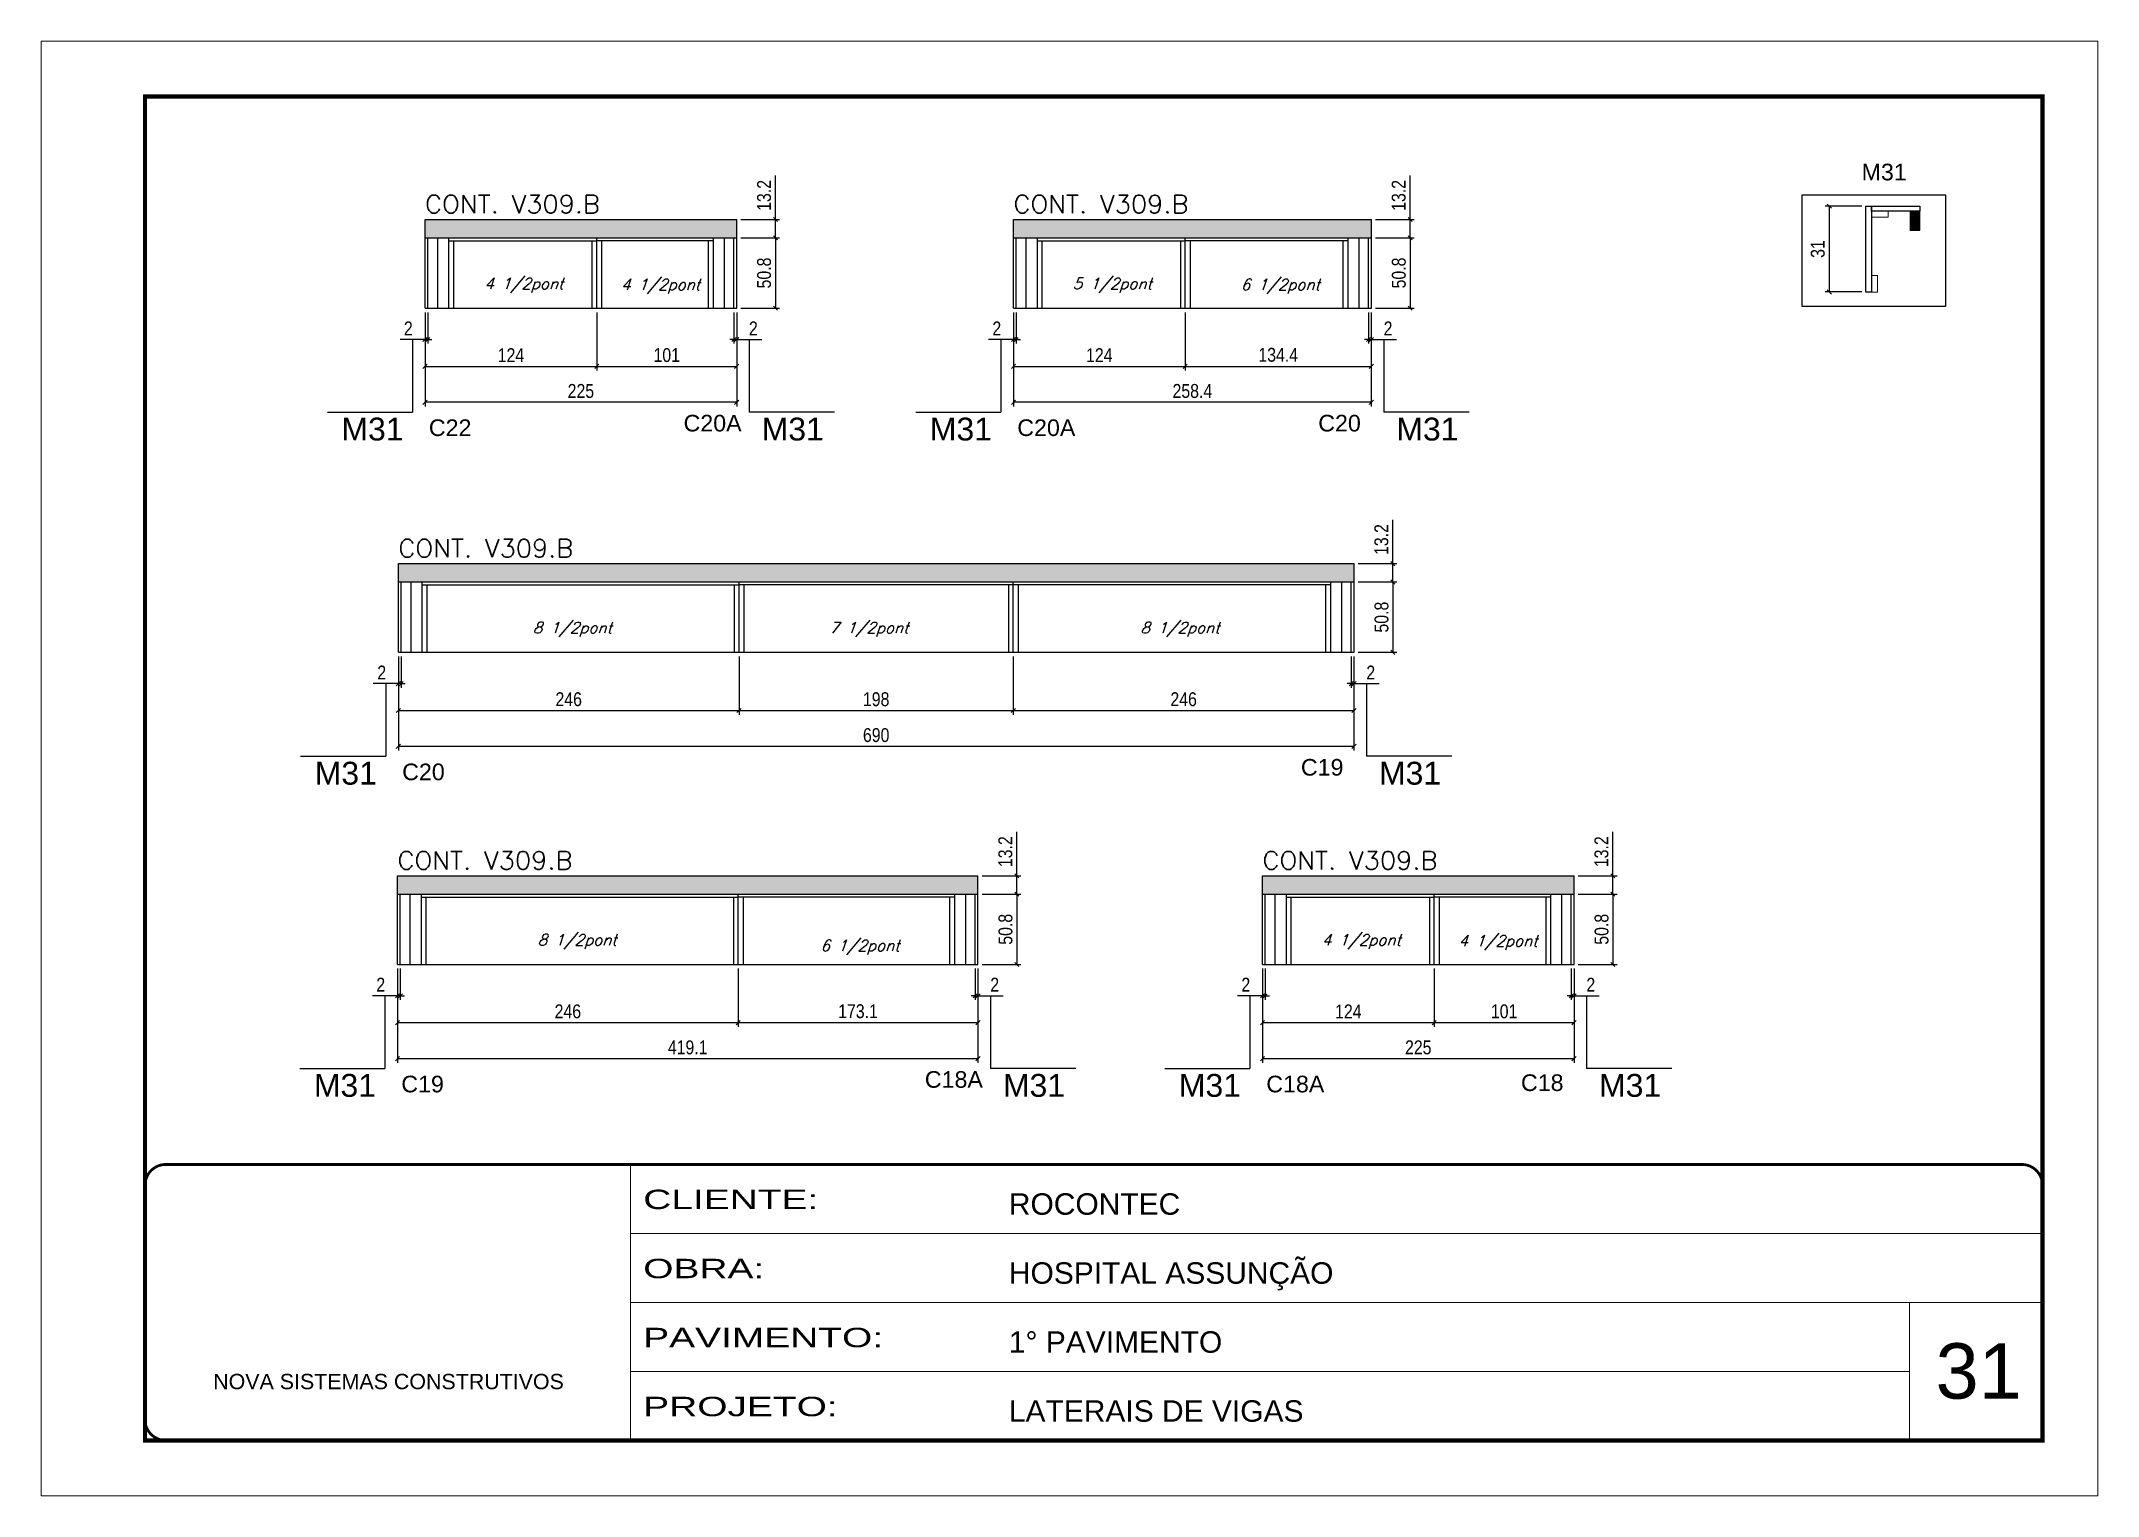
# Model space of a CAD drawing. Extents: x 137137 to 143418, y 10464 to 34486.
# Drawn here: x 140334 to 141819, y 25396 to 26446 of the extents above; entities that cross this region are included whole.
import ezdxf

# ---------------------------------------------------------------- set-up
doc = ezdxf.new("R2010")
doc.units = 0
doc.linetypes.add('CONTINUO', pattern=[0])
doc.linetypes.add('DASHED', pattern=[0.75, 0.5, -0.25])
for name, color, linetype in [('5', 5, 'Continuous'), ('COTA', 241, 'Continuous'), ('NOMENCLATURA', 7, 'Continuous'), ('Painéis', 200, 'Continuous'), ('SARR_2.2x7', 40, 'Continuous'), ('SARR_3.5x7', 81, 'Continuous'), ('texto', 7, 'Continuous')]:
    doc.layers.add(name, color=color, linetype=linetype)
for name, color, linetype, lineweight in [('CARIMBO', 255, 'Continuous', 9), ('Folhas', 255, 'Continuous', 9), ('Madeira', 126, 'Continuous', 18), ('Sarr 2.2x7', 40, 'Continuous', 9), ('SARRAFO DE PRESSAO', 251, 'DASHED', 9), ('Texto Seção', 7, 'Continuous', 15)]:
    doc.layers.add(name, color=color, linetype=linetype, lineweight=lineweight)
doc.styles.add('ARIAL', font='arial.ttf')
doc.styles.add('COTA TECNICA', font='techl___.ttf', dxfattribs={"height": 10})
doc.styles.add('REGUA-120', font='ROMANS.shx', dxfattribs={"height": 15})
doc.styles.add('Romans', font='romans.shx')
doc.styles.get("Standard").update_dxf_attribs({"font": 'arial.ttf'})
doc.styles.add('Tecnologia', font='')
doc.styles.get('Tecnologia').set_extended_font_data('Forgotten Futurist')
doc.dimstyles.new('PAINEL', dxfattribs={"dimtxt": 10, "dimasz": 3, "dimexe": 3, "dimexo": 3, "dimgap": 3, "dimtad": 1, "dimdec": 1, "dimzin": 12, "dimdsep": 46, "dimtxsty": 'COTA TECNICA', "dimblk1": 'OBLIQUE', "dimblk2": 'OBLIQUE', "dimsah": 1, "dimcen": 0.9, "dimclrd": 4, "dimclre": 4, "dimclrt": 240, "dimadec": 1, "dimazin": 3, "dimtfac": 1, "dimtdec": 1, "dimtmove": 0, "dimatfit": 3, "dimfxl": 1, "dimtolj": 1, "dimtzin": 12, "dimarcsym": 0})

msp = doc.modelspace()

# ---------------------------------------------------------------- texts
at = {"layer": '5', "color": 7, "linetype": 'Continuous'}
msp.add_text('M31', height=12, rotation=359.99996, dxfattribs=at).set_placement((141648.7, 26345.28))
at = {"layer": '5', "linetype": 'Continuous'}
for s, p in [('C22', (140614.23, 26160.73)), ('C20A', (140798.13, 26164.02)), ('C20A', (141039.08, 26160.73)), ('C20', (141256.38, 26164.02)), ('C20', (140594.96, 25912.32)), ('C19', (141243.86, 25915.62)), ('C19', (140594.33, 25687)), ('C18A', (140972.34, 25690.3)), ('C18A', (141218.87, 25687)), ('C18', (141402.76, 25687.97))]:
    msp.add_text(s, height=12, rotation=359.99996, dxfattribs=at).set_placement(p)
at = {"layer": 'CARIMBO', "style": 'ARIAL'}
msp.add_text('31', height=40, dxfattribs=at).set_placement((141702.15, 25465.89))
at = {"layer": 'NOMENCLATURA', "linetype": 'Continuous'}
for p in [(140551.12, 26157.5), (140854.53, 26157.5), (140975.97, 26157.5), (141312.78, 26157.5), (140531.85, 25909.1), (141300.26, 25909.1), (140531.22, 25683.77), (141028.75, 25683.77), (141155.76, 25683.77), (141459.17, 25683.77)]:
    msp.add_text('M31', height=16.5, dxfattribs=at).set_placement(p)
at = {"layer": 'texto', "color": 2, "char_height": 8, "attachment_point": 5, "style": 'Romans'}
for s, insert in [('{\\Q19;\\C256;4 1/2pont}', (140682.84, 26269.47)), ('{\\Q19;\\C256;4 1/2pont}', (140781.53, 26268.77)), ('{\\Q19;\\C256;5 1/2pont}', (141107.7, 26269.47)), ('{\\Q19;\\C256;6 1/2pont}', (141228.99, 26268.77)), ('{\\Q19;\\C256;8 1/2pont}', (140717.83, 26021.06)), ('{\\Q19;\\C256;7 1/2pont}', (140931.97, 26021.06)), ('{\\Q19;\\C256;8 1/2pont}', (141156.58, 26021.06)), ('{\\Q19;\\C256;8 1/2pont}', (140721.31, 25795.74)), ('{\\Q19;\\C256;6 1/2pont}', (140925.51, 25791.65)), ('{\\Q19;\\C256;4 1/2pont}', (141287.48, 25795.74)), ('{\\Q19;\\C256;4 1/2pont}', (141386.17, 25795.05))]:
    msp.add_mtext(s, dxfattribs=dict(at, insert=insert))
at = {"layer": 'Texto Seção', "style": 'REGUA-120', "width": 1.05}
for p in [(140611.47, 26321.62), (141036.32, 26321.62), (140592.2, 26073.22), (140591.57, 25847.9), (141216.11, 25847.9)]:
    msp.add_text('CONT. V309.B', height=13, dxfattribs=at).set_placement(p)

# ---------------------------------------------------------------- blocks, each defined once
blk = doc.blocks.new('9999999999')
at = {"color": 30, "linetype": 'CONTINUO'}
for p, q in [((98564.6, 34230.2), (98564.6, 34429.4)), ((98564.6, 34379.6), (99584, 34379.6)), ((98564.6, 34329.8), (99488, 34329.8)), ((99584, 34329.8), (99488, 34329.8)), ((99488, 34329.8), (99488, 34230.2)), ((98564.6, 34280), (99488, 34280))]:
    blk.add_line(p, q, dxfattribs=at)
at = {"color": 30, "linetype": 'CONTINUO', "const_width": 2}
blk.add_lwpolyline([(99584, 34230.2), (99584, 34414.4, 0.414214), (99569, 34429.4), (98229, 34429.4, 0.414214), (98214, 34414.4), (98214, 34245.2, 0.414214), (98229, 34230.2), (99584, 34230.2)], format="xyb", dxfattribs=at)
at = {"layer": 'Folhas'}
blk.add_lwpolyline([(98139, 34190.2), (99624, 34190.2), (99624, 35240.2), (98139, 35240.2)], close=True, dxfattribs=at)
at = {"layer": 'Folhas', "color": 30, "const_width": 3}
blk.add_lwpolyline([(98214, 34230.2), (99584, 34230.2), (99584, 35200.2), (98214, 35200.2)], close=True, dxfattribs=at)
at = {"color": 7, "linetype": 'Continuous', "ltscale": 5, "style": 'ARIAL'}
for s, height, p in [('ROCONTEC', 15.48, (98837.7, 34393.1)), ('HOSPITAL ASSUNÇÃO', 15.483, (98837.7, 34343.3)), ('1° PAVIMENTO', 15.483, (98837.7, 34293.5)), ('NOVA SISTEMAS CONSTRUTIVOS', 11.059, (98263.2, 34267.2)), ('LATERAIS DE VIGAS', 15.483, (98837.7, 34243.7))]:
    blk.add_text(s, height=height, dxfattribs=at).set_placement(p)
at = {"layer": 'Folhas', "color": 7, "style": 'Tecnologia', "width": 1.5}
for s, p in [('CLIENTE:', (98573.7, 34397.2)), ('OBRA:', (98573.7, 34347.3)), ('PAVIMENTO:', (98573.7, 34297.5)), ('PROJETO:', (98573.7, 34247.7))]:
    blk.add_text(s, height=14, dxfattribs=at).set_placement(p)
blk = doc.blocks.new('_Oblique')
at = {"color": 0, "linetype": 'ByBlock', "lineweight": -2}
blk.add_line((-0.5, -0.5), (0.5, 0.5), dxfattribs=at)
blk = doc.blocks.new('*D868')
at = {"layer": 'COTA', "color": 4, "lineweight": -2, "ltscale": 25, "transparency": 16777216}
for p, q in [((140611.5, 26250), (140611.5, 26182.1)), ((140836.5, 26250), (140836.5, 26182.1)), ((140836.5, 26185.1), (140611.5, 26185.1))]:
    blk.add_line(p, q, dxfattribs=at)
at = {"layer": 'Defpoints', "color": 0, "ltscale": 25, "transparency": 16777216}
for p in [(140611.5, 26253), (140836.5, 26253), (140611.5, 26185.1)]:
    blk.add_point(p, dxfattribs=at)
at = {"layer": 'COTA', "color": 4, "lineweight": -2, "ltscale": 25, "transparency": 16777216, "xscale": 3, "yscale": 3, "zscale": 3, "rotation": 180}
blk.add_blockref('_Oblique', (140611.5, 26185.1), dxfattribs=at)
at = {"layer": 'COTA', "color": 4, "lineweight": -2, "ltscale": 25, "transparency": 16777216, "xscale": 3, "yscale": 3, "zscale": 3}
blk.add_blockref('_Oblique', (140836.5, 26185.1), dxfattribs=at)
at = {"layer": 'COTA', "color": 240, "ltscale": 25, "transparency": 16777216, "insert": (140724, 26193.2), "char_height": 10, "attachment_point": 5, "style": 'COTA TECNICA'}
blk.add_mtext('\\A1;225', dxfattribs=at)
blk = doc.blocks.new('*D869')
at = {"layer": 'COTA', "color": 4, "lineweight": -2, "ltscale": 25, "transparency": 16777216}
for p, q in [((140611.5, 26250), (140611.5, 26208)), ((140735.5, 26250), (140735.5, 26208)), ((140611.5, 26211), (140735.5, 26211))]:
    blk.add_line(p, q, dxfattribs=at)
at = {"layer": 'Defpoints', "color": 0, "ltscale": 25, "transparency": 16777216}
for p in [(140611.5, 26253), (140735.5, 26253), (140735.5, 26211)]:
    blk.add_point(p, dxfattribs=at)
at = {"layer": 'COTA', "color": 4, "lineweight": -2, "ltscale": 25, "transparency": 16777216, "xscale": 3, "yscale": 3, "zscale": 3, "rotation": 180}
blk.add_blockref('_Oblique', (140611.5, 26211), dxfattribs=at)
at = {"layer": 'COTA', "color": 4, "lineweight": -2, "ltscale": 25, "transparency": 16777216, "xscale": 3, "yscale": 3, "zscale": 3}
blk.add_blockref('_Oblique', (140735.5, 26211), dxfattribs=at)
at = {"layer": 'COTA', "color": 240, "ltscale": 25, "transparency": 16777216, "insert": (140673.5, 26219.1), "char_height": 10, "attachment_point": 5, "style": 'COTA TECNICA'}
blk.add_mtext('\\A1;124', dxfattribs=at)
blk = doc.blocks.new('*D832')
at = {"layer": 'COTA', "color": 4, "lineweight": -2, "ltscale": 25, "transparency": 16777216}
for p, q in [((140735.5, 26250), (140735.5, 26208)), ((140836.5, 26250), (140836.5, 26208)), ((140735.5, 26211), (140836.5, 26211))]:
    blk.add_line(p, q, dxfattribs=at)
at = {"layer": 'Defpoints', "color": 0, "ltscale": 25, "transparency": 16777216}
for p in [(140735.5, 26253), (140836.5, 26253), (140836.5, 26211)]:
    blk.add_point(p, dxfattribs=at)
at = {"layer": 'COTA', "color": 4, "lineweight": -2, "ltscale": 25, "transparency": 16777216, "xscale": 3, "yscale": 3, "zscale": 3, "rotation": 180}
blk.add_blockref('_Oblique', (140735.5, 26211), dxfattribs=at)
at = {"layer": 'COTA', "color": 4, "lineweight": -2, "ltscale": 25, "transparency": 16777216, "xscale": 3, "yscale": 3, "zscale": 3}
blk.add_blockref('_Oblique', (140836.5, 26211), dxfattribs=at)
at = {"layer": 'COTA', "color": 240, "ltscale": 25, "transparency": 16777216, "insert": (140786, 26219.1), "char_height": 10, "attachment_point": 5, "style": 'COTA TECNICA'}
blk.add_mtext('\\A1;101', dxfattribs=at)
blk = doc.blocks.new('*D870')
at = {"layer": 'COTA', "color": 4, "lineweight": -2, "ltscale": 25, "transparency": 16777216}
for p, q in [((140839.5, 26303.8), (140867.5, 26303.8)), ((140864.5, 26303.8), (140864.5, 26253)), ((140839.5, 26253), (140867.5, 26253))]:
    blk.add_line(p, q, dxfattribs=at)
at = {"layer": 'Defpoints', "color": 0, "ltscale": 25, "transparency": 16777216}
for p in [(140836.5, 26303.8), (140836.5, 26253), (140864.5, 26253)]:
    blk.add_point(p, dxfattribs=at)
at = {"layer": 'COTA', "color": 4, "lineweight": -2, "ltscale": 25, "transparency": 16777216, "xscale": 3, "yscale": 3, "zscale": 3}
for p, rotation in [((140864.5, 26303.8), 90), ((140864.5, 26253), 270)]:
    blk.add_blockref('_Oblique', p, dxfattribs=dict(at, rotation=rotation))
at = {"layer": 'COTA', "color": 240, "ltscale": 25, "transparency": 16777216, "insert": (140856.3, 26278.4), "char_height": 10, "attachment_point": 5, "rotation": 90, "style": 'COTA TECNICA'}
blk.add_mtext('\\A1;50.8', dxfattribs=at)
blk = doc.blocks.new('*D871')
at = {"layer": 'COTA', "color": 4, "lineweight": -2, "ltscale": 25, "transparency": 16777216}
for p, q in [((140864.5, 26317), (140864.5, 26348.8)), ((140839.5, 26317), (140867.5, 26317)), ((140864.5, 26303.8), (140864.5, 26317)), ((140839.5, 26303.8), (140867.5, 26303.8))]:
    blk.add_line(p, q, dxfattribs=at)
at = {"layer": 'Defpoints', "color": 0, "ltscale": 25, "transparency": 16777216}
for p in [(140836.5, 26317), (140864.5, 26317), (140836.5, 26303.8)]:
    blk.add_point(p, dxfattribs=at)
at = {"layer": 'COTA', "color": 4, "lineweight": -2, "ltscale": 25, "transparency": 16777216, "xscale": 3, "yscale": 3, "zscale": 3}
for p, rotation in [((140864.5, 26317), 90), ((140864.5, 26303.8), 270)]:
    blk.add_blockref('_Oblique', p, dxfattribs=dict(at, rotation=rotation))
at = {"layer": 'COTA', "color": 240, "ltscale": 25, "transparency": 16777216, "insert": (140856.3, 26334.4), "char_height": 10, "attachment_point": 5, "rotation": 90, "style": 'COTA TECNICA'}
blk.add_mtext('\\A1;13.2', dxfattribs=at)
blk = doc.blocks.new('*D872')
at = {"layer": 'COTA', "color": 4, "lineweight": -2, "ltscale": 25, "transparency": 16777216}
for p, q in [((140834.5, 26250), (140834.5, 26227.4)), ((140836.5, 26250), (140836.5, 26227.4)), ((140834.5, 26230.4), (140831.5, 26230.4)), ((140834.5, 26230.4), (140836.5, 26230.4)), ((140836.5, 26230.4), (140854.6, 26230.4))]:
    blk.add_line(p, q, dxfattribs=at)
at = {"layer": 'Defpoints', "color": 0, "ltscale": 25, "transparency": 16777216}
for p in [(140834.5, 26253), (140836.5, 26253), (140836.5, 26230.4)]:
    blk.add_point(p, dxfattribs=at)
at = {"layer": 'COTA', "color": 4, "lineweight": -2, "ltscale": 25, "transparency": 16777216, "xscale": 3, "yscale": 3, "zscale": 3}
blk.add_blockref('_Oblique', (140834.5, 26230.4), dxfattribs=at)
at = {"layer": 'COTA', "color": 4, "lineweight": -2, "ltscale": 25, "transparency": 16777216, "xscale": 3, "yscale": 3, "zscale": 3, "rotation": 180}
blk.add_blockref('_Oblique', (140836.5, 26230.4), dxfattribs=at)
at = {"layer": 'COTA', "color": 240, "ltscale": 25, "transparency": 16777216, "insert": (140848.5, 26238.4), "char_height": 10, "attachment_point": 5, "style": 'COTA TECNICA'}
blk.add_mtext('\\A1;2', dxfattribs=at)
blk = doc.blocks.new('*D873')
at = {"layer": 'COTA', "color": 4, "lineweight": -2, "ltscale": 25, "transparency": 16777216}
for p, q in [((140611.5, 26250), (140611.5, 26227.4)), ((140613.5, 26250), (140613.5, 26227.4)), ((140611.5, 26230.4), (140593.4, 26230.4)), ((140613.5, 26230.4), (140611.5, 26230.4)), ((140613.5, 26230.4), (140616.5, 26230.4))]:
    blk.add_line(p, q, dxfattribs=at)
at = {"layer": 'Defpoints', "color": 0, "ltscale": 25, "transparency": 16777216}
for p in [(140611.5, 26253), (140613.5, 26253), (140611.5, 26230.4)]:
    blk.add_point(p, dxfattribs=at)
at = {"layer": 'COTA', "color": 4, "lineweight": -2, "ltscale": 25, "transparency": 16777216, "xscale": 3, "yscale": 3, "zscale": 3}
blk.add_blockref('_Oblique', (140611.5, 26230.4), dxfattribs=at)
at = {"layer": 'COTA', "color": 4, "lineweight": -2, "ltscale": 25, "transparency": 16777216, "xscale": 3, "yscale": 3, "zscale": 3, "rotation": 180}
blk.add_blockref('_Oblique', (140613.5, 26230.4), dxfattribs=at)
at = {"layer": 'COTA', "color": 240, "ltscale": 25, "transparency": 16777216, "insert": (140599.4, 26238.4), "char_height": 10, "attachment_point": 5, "style": 'COTA TECNICA'}
blk.add_mtext('\\A1;2', dxfattribs=at)
blk = doc.blocks.new('*D874')
at = {"layer": 'COTA', "color": 4, "lineweight": -2, "ltscale": 25, "transparency": 16777216}
for p, q in [((141036.3, 26250), (141036.3, 26182.1)), ((141294.7, 26250), (141294.7, 26182.1)), ((141294.7, 26185.1), (141036.3, 26185.1))]:
    blk.add_line(p, q, dxfattribs=at)
at = {"layer": 'Defpoints', "color": 0, "ltscale": 25, "transparency": 16777216}
for p in [(141036.3, 26253), (141294.7, 26253), (141036.3, 26185.1)]:
    blk.add_point(p, dxfattribs=at)
at = {"layer": 'COTA', "color": 4, "lineweight": -2, "ltscale": 25, "transparency": 16777216, "xscale": 3, "yscale": 3, "zscale": 3, "rotation": 180}
blk.add_blockref('_Oblique', (141036.3, 26185.1), dxfattribs=at)
at = {"layer": 'COTA', "color": 4, "lineweight": -2, "ltscale": 25, "transparency": 16777216, "xscale": 3, "yscale": 3, "zscale": 3}
blk.add_blockref('_Oblique', (141294.7, 26185.1), dxfattribs=at)
at = {"layer": 'COTA', "color": 240, "ltscale": 25, "transparency": 16777216, "insert": (141165.5, 26193.2), "char_height": 10, "attachment_point": 5, "style": 'COTA TECNICA'}
blk.add_mtext('\\A1;258.4', dxfattribs=at)
blk = doc.blocks.new('*D875')
at = {"layer": 'COTA', "color": 4, "lineweight": -2, "ltscale": 25, "transparency": 16777216}
for p, q in [((141036.3, 26250), (141036.3, 26208)), ((141160.3, 26250), (141160.3, 26208)), ((141036.3, 26211), (141160.3, 26211))]:
    blk.add_line(p, q, dxfattribs=at)
at = {"layer": 'Defpoints', "color": 0, "ltscale": 25, "transparency": 16777216}
for p in [(141036.3, 26253), (141160.3, 26253), (141160.3, 26211)]:
    blk.add_point(p, dxfattribs=at)
at = {"layer": 'COTA', "color": 4, "lineweight": -2, "ltscale": 25, "transparency": 16777216, "xscale": 3, "yscale": 3, "zscale": 3, "rotation": 180}
blk.add_blockref('_Oblique', (141036.3, 26211), dxfattribs=at)
at = {"layer": 'COTA', "color": 4, "lineweight": -2, "ltscale": 25, "transparency": 16777216, "xscale": 3, "yscale": 3, "zscale": 3}
blk.add_blockref('_Oblique', (141160.3, 26211), dxfattribs=at)
at = {"layer": 'COTA', "color": 240, "ltscale": 25, "transparency": 16777216, "insert": (141098.3, 26219.1), "char_height": 10, "attachment_point": 5, "style": 'COTA TECNICA'}
blk.add_mtext('\\A1;124', dxfattribs=at)
blk = doc.blocks.new('*D833')
at = {"layer": 'COTA', "color": 4, "lineweight": -2, "ltscale": 25, "transparency": 16777216}
for p, q in [((141160.3, 26250), (141160.3, 26208)), ((141294.7, 26250), (141294.7, 26208)), ((141160.3, 26211), (141294.7, 26211))]:
    blk.add_line(p, q, dxfattribs=at)
at = {"layer": 'Defpoints', "color": 0, "ltscale": 25, "transparency": 16777216}
for p in [(141160.3, 26253), (141294.7, 26253), (141294.7, 26211)]:
    blk.add_point(p, dxfattribs=at)
at = {"layer": 'COTA', "color": 4, "lineweight": -2, "ltscale": 25, "transparency": 16777216, "xscale": 3, "yscale": 3, "zscale": 3, "rotation": 180}
blk.add_blockref('_Oblique', (141160.3, 26211), dxfattribs=at)
at = {"layer": 'COTA', "color": 4, "lineweight": -2, "ltscale": 25, "transparency": 16777216, "xscale": 3, "yscale": 3, "zscale": 3}
blk.add_blockref('_Oblique', (141294.7, 26211), dxfattribs=at)
at = {"layer": 'COTA', "color": 240, "ltscale": 25, "transparency": 16777216, "insert": (141227.5, 26219.3), "char_height": 10, "attachment_point": 5, "style": 'COTA TECNICA'}
blk.add_mtext('\\A1;134.4', dxfattribs=at)
blk = doc.blocks.new('*D876')
at = {"layer": 'COTA', "color": 4, "lineweight": -2, "ltscale": 25, "transparency": 16777216}
for p, q in [((141297.7, 26303.8), (141325.7, 26303.8)), ((141322.7, 26303.8), (141322.7, 26253)), ((141297.7, 26253), (141325.7, 26253))]:
    blk.add_line(p, q, dxfattribs=at)
at = {"layer": 'Defpoints', "color": 0, "ltscale": 25, "transparency": 16777216}
for p in [(141294.7, 26303.8), (141294.7, 26253), (141322.7, 26253)]:
    blk.add_point(p, dxfattribs=at)
at = {"layer": 'COTA', "color": 4, "lineweight": -2, "ltscale": 25, "transparency": 16777216, "xscale": 3, "yscale": 3, "zscale": 3}
for p, rotation in [((141322.7, 26303.8), 90), ((141322.7, 26253), 270)]:
    blk.add_blockref('_Oblique', p, dxfattribs=dict(at, rotation=rotation))
at = {"layer": 'COTA', "color": 240, "ltscale": 25, "transparency": 16777216, "insert": (141314.6, 26278.4), "char_height": 10, "attachment_point": 5, "rotation": 90, "style": 'COTA TECNICA'}
blk.add_mtext('\\A1;50.8', dxfattribs=at)
blk = doc.blocks.new('*D877')
at = {"layer": 'COTA', "color": 4, "lineweight": -2, "ltscale": 25, "transparency": 16777216}
for p, q in [((141322.7, 26317), (141322.7, 26348.8)), ((141297.7, 26317), (141325.7, 26317)), ((141322.7, 26303.8), (141322.7, 26317)), ((141297.7, 26303.8), (141325.7, 26303.8))]:
    blk.add_line(p, q, dxfattribs=at)
at = {"layer": 'Defpoints', "color": 0, "ltscale": 25, "transparency": 16777216}
for p in [(141294.7, 26317), (141322.7, 26317), (141294.7, 26303.8)]:
    blk.add_point(p, dxfattribs=at)
at = {"layer": 'COTA', "color": 4, "lineweight": -2, "ltscale": 25, "transparency": 16777216, "xscale": 3, "yscale": 3, "zscale": 3}
for p, rotation in [((141322.7, 26317), 90), ((141322.7, 26303.8), 270)]:
    blk.add_blockref('_Oblique', p, dxfattribs=dict(at, rotation=rotation))
at = {"layer": 'COTA', "color": 240, "ltscale": 25, "transparency": 16777216, "insert": (141314.5, 26334.4), "char_height": 10, "attachment_point": 5, "rotation": 90, "style": 'COTA TECNICA'}
blk.add_mtext('\\A1;13.2', dxfattribs=at)
blk = doc.blocks.new('*D878')
at = {"layer": 'COTA', "color": 4, "lineweight": -2, "ltscale": 25, "transparency": 16777216}
for p, q in [((141292.7, 26250), (141292.7, 26227.4)), ((141294.7, 26250), (141294.7, 26227.4)), ((141292.7, 26230.4), (141289.7, 26230.4)), ((141292.7, 26230.4), (141294.7, 26230.4)), ((141294.7, 26230.4), (141312.8, 26230.4))]:
    blk.add_line(p, q, dxfattribs=at)
at = {"layer": 'Defpoints', "color": 0, "ltscale": 25, "transparency": 16777216}
for p in [(141292.7, 26253), (141294.7, 26253), (141294.7, 26230.4)]:
    blk.add_point(p, dxfattribs=at)
at = {"layer": 'COTA', "color": 4, "lineweight": -2, "ltscale": 25, "transparency": 16777216, "xscale": 3, "yscale": 3, "zscale": 3}
blk.add_blockref('_Oblique', (141292.7, 26230.4), dxfattribs=at)
at = {"layer": 'COTA', "color": 4, "lineweight": -2, "ltscale": 25, "transparency": 16777216, "xscale": 3, "yscale": 3, "zscale": 3, "rotation": 180}
blk.add_blockref('_Oblique', (141294.7, 26230.4), dxfattribs=at)
at = {"layer": 'COTA', "color": 240, "ltscale": 25, "transparency": 16777216, "insert": (141306.8, 26238.4), "char_height": 10, "attachment_point": 5, "style": 'COTA TECNICA'}
blk.add_mtext('\\A1;2', dxfattribs=at)
blk = doc.blocks.new('*D879')
at = {"layer": 'COTA', "color": 4, "lineweight": -2, "ltscale": 25, "transparency": 16777216}
for p, q in [((141036.3, 26250), (141036.3, 26227.4)), ((141038.3, 26250), (141038.3, 26227.4)), ((141036.3, 26230.4), (141018.2, 26230.4)), ((141038.3, 26230.4), (141036.3, 26230.4)), ((141038.3, 26230.4), (141041.3, 26230.4))]:
    blk.add_line(p, q, dxfattribs=at)
at = {"layer": 'Defpoints', "color": 0, "ltscale": 25, "transparency": 16777216}
for p in [(141036.3, 26253), (141038.3, 26253), (141036.3, 26230.4)]:
    blk.add_point(p, dxfattribs=at)
at = {"layer": 'COTA', "color": 4, "lineweight": -2, "ltscale": 25, "transparency": 16777216, "xscale": 3, "yscale": 3, "zscale": 3}
blk.add_blockref('_Oblique', (141036.3, 26230.4), dxfattribs=at)
at = {"layer": 'COTA', "color": 4, "lineweight": -2, "ltscale": 25, "transparency": 16777216, "xscale": 3, "yscale": 3, "zscale": 3, "rotation": 180}
blk.add_blockref('_Oblique', (141038.3, 26230.4), dxfattribs=at)
at = {"layer": 'COTA', "color": 240, "ltscale": 25, "transparency": 16777216, "insert": (141024.3, 26238.4), "char_height": 10, "attachment_point": 5, "style": 'COTA TECNICA'}
blk.add_mtext('\\A1;2', dxfattribs=at)
blk = doc.blocks.new('*D880')
at = {"layer": 'COTA', "color": 4, "lineweight": -2, "ltscale": 25, "transparency": 16777216}
for p, q in [((140592.2, 26001.6), (140592.2, 25933.7)), ((141282.2, 26001.6), (141282.2, 25933.7)), ((141282.2, 25936.7), (140592.2, 25936.7))]:
    blk.add_line(p, q, dxfattribs=at)
at = {"layer": 'Defpoints', "color": 0, "ltscale": 25, "transparency": 16777216}
for p in [(140592.2, 26004.6), (141282.2, 26004.6), (140592.2, 25936.7)]:
    blk.add_point(p, dxfattribs=at)
at = {"layer": 'COTA', "color": 4, "lineweight": -2, "ltscale": 25, "transparency": 16777216, "xscale": 3, "yscale": 3, "zscale": 3, "rotation": 180}
blk.add_blockref('_Oblique', (140592.2, 25936.7), dxfattribs=at)
at = {"layer": 'COTA', "color": 4, "lineweight": -2, "ltscale": 25, "transparency": 16777216, "xscale": 3, "yscale": 3, "zscale": 3}
blk.add_blockref('_Oblique', (141282.2, 25936.7), dxfattribs=at)
at = {"layer": 'COTA', "color": 240, "ltscale": 25, "transparency": 16777216, "insert": (140937.2, 25944.8), "char_height": 10, "attachment_point": 5, "style": 'COTA TECNICA'}
blk.add_mtext('\\A1;690', dxfattribs=at)
blk = doc.blocks.new('*D881')
at = {"layer": 'COTA', "color": 4, "lineweight": -2, "ltscale": 25, "transparency": 16777216}
for p, q in [((140592.2, 26001.6), (140592.2, 25959.6)), ((140838.2, 26001.6), (140838.2, 25959.6)), ((140592.2, 25962.6), (140838.2, 25962.6))]:
    blk.add_line(p, q, dxfattribs=at)
at = {"layer": 'Defpoints', "color": 0, "ltscale": 25, "transparency": 16777216}
for p in [(140592.2, 26004.6), (140838.2, 26004.6), (140838.2, 25962.6)]:
    blk.add_point(p, dxfattribs=at)
at = {"layer": 'COTA', "color": 4, "lineweight": -2, "ltscale": 25, "transparency": 16777216, "xscale": 3, "yscale": 3, "zscale": 3, "rotation": 180}
blk.add_blockref('_Oblique', (140592.2, 25962.6), dxfattribs=at)
at = {"layer": 'COTA', "color": 4, "lineweight": -2, "ltscale": 25, "transparency": 16777216, "xscale": 3, "yscale": 3, "zscale": 3}
blk.add_blockref('_Oblique', (140838.2, 25962.6), dxfattribs=at)
at = {"layer": 'COTA', "color": 240, "ltscale": 25, "transparency": 16777216, "insert": (140715.2, 25970.7), "char_height": 10, "attachment_point": 5, "style": 'COTA TECNICA'}
blk.add_mtext('\\A1;246', dxfattribs=at)
blk = doc.blocks.new('*D882')
at = {"layer": 'COTA', "color": 4, "lineweight": -2, "ltscale": 25, "transparency": 16777216}
for p, q in [((140838.2, 26001.6), (140838.2, 25959.6)), ((141036.2, 26001.6), (141036.2, 25959.6)), ((140838.2, 25962.6), (141036.2, 25962.6))]:
    blk.add_line(p, q, dxfattribs=at)
at = {"layer": 'Defpoints', "color": 0, "ltscale": 25, "transparency": 16777216}
for p in [(140838.2, 26004.6), (141036.2, 26004.6), (141036.2, 25962.6)]:
    blk.add_point(p, dxfattribs=at)
at = {"layer": 'COTA', "color": 4, "lineweight": -2, "ltscale": 25, "transparency": 16777216, "xscale": 3, "yscale": 3, "zscale": 3, "rotation": 180}
blk.add_blockref('_Oblique', (140838.2, 25962.6), dxfattribs=at)
at = {"layer": 'COTA', "color": 4, "lineweight": -2, "ltscale": 25, "transparency": 16777216, "xscale": 3, "yscale": 3, "zscale": 3}
blk.add_blockref('_Oblique', (141036.2, 25962.6), dxfattribs=at)
at = {"layer": 'COTA', "color": 240, "ltscale": 25, "transparency": 16777216, "insert": (140937.2, 25970.7), "char_height": 10, "attachment_point": 5, "style": 'COTA TECNICA'}
blk.add_mtext('\\A1;198', dxfattribs=at)
blk = doc.blocks.new('*D835')
at = {"layer": 'COTA', "color": 4, "lineweight": -2, "ltscale": 25, "transparency": 16777216}
for p, q in [((141036.2, 26001.6), (141036.2, 25959.6)), ((141282.2, 26001.6), (141282.2, 25959.6)), ((141036.2, 25962.6), (141282.2, 25962.6))]:
    blk.add_line(p, q, dxfattribs=at)
at = {"layer": 'Defpoints', "color": 0, "ltscale": 25, "transparency": 16777216}
for p in [(141036.2, 26004.6), (141282.2, 26004.6), (141282.2, 25962.6)]:
    blk.add_point(p, dxfattribs=at)
at = {"layer": 'COTA', "color": 4, "lineweight": -2, "ltscale": 25, "transparency": 16777216, "xscale": 3, "yscale": 3, "zscale": 3, "rotation": 180}
blk.add_blockref('_Oblique', (141036.2, 25962.6), dxfattribs=at)
at = {"layer": 'COTA', "color": 4, "lineweight": -2, "ltscale": 25, "transparency": 16777216, "xscale": 3, "yscale": 3, "zscale": 3}
blk.add_blockref('_Oblique', (141282.2, 25962.6), dxfattribs=at)
at = {"layer": 'COTA', "color": 240, "ltscale": 25, "transparency": 16777216, "insert": (141159.2, 25970.7), "char_height": 10, "attachment_point": 5, "style": 'COTA TECNICA'}
blk.add_mtext('\\A1;246', dxfattribs=at)
blk = doc.blocks.new('*D836')
at = {"layer": 'COTA', "color": 4, "lineweight": -2, "ltscale": 25, "transparency": 16777216}
for p, q in [((141285.2, 26055.4), (141313.2, 26055.4)), ((141310.2, 26055.4), (141310.2, 26004.6)), ((141285.2, 26004.6), (141313.2, 26004.6))]:
    blk.add_line(p, q, dxfattribs=at)
at = {"layer": 'Defpoints', "color": 0, "ltscale": 25, "transparency": 16777216}
for p in [(141282.2, 26055.4), (141282.2, 26004.6), (141310.2, 26004.6)]:
    blk.add_point(p, dxfattribs=at)
at = {"layer": 'COTA', "color": 4, "lineweight": -2, "ltscale": 25, "transparency": 16777216, "xscale": 3, "yscale": 3, "zscale": 3}
for p, rotation in [((141310.2, 26055.4), 90), ((141310.2, 26004.6), 270)]:
    blk.add_blockref('_Oblique', p, dxfattribs=dict(at, rotation=rotation))
at = {"layer": 'COTA', "color": 240, "ltscale": 25, "transparency": 16777216, "insert": (141302.1, 26030), "char_height": 10, "attachment_point": 5, "rotation": 90, "style": 'COTA TECNICA'}
blk.add_mtext('\\A1;50.8', dxfattribs=at)
blk = doc.blocks.new('*D837')
at = {"layer": 'COTA', "color": 4, "lineweight": -2, "ltscale": 25, "transparency": 16777216}
for p, q in [((141310.2, 26068.6), (141310.2, 26100.3)), ((141285.2, 26068.6), (141313.2, 26068.6)), ((141310.2, 26055.4), (141310.2, 26068.6)), ((141285.2, 26055.4), (141313.2, 26055.4))]:
    blk.add_line(p, q, dxfattribs=at)
at = {"layer": 'Defpoints', "color": 0, "ltscale": 25, "transparency": 16777216}
for p in [(141282.2, 26068.6), (141310.2, 26068.6), (141282.2, 26055.4)]:
    blk.add_point(p, dxfattribs=at)
at = {"layer": 'COTA', "color": 4, "lineweight": -2, "ltscale": 25, "transparency": 16777216, "xscale": 3, "yscale": 3, "zscale": 3}
for p, rotation in [((141310.2, 26068.6), 90), ((141310.2, 26055.4), 270)]:
    blk.add_blockref('_Oblique', p, dxfattribs=dict(at, rotation=rotation))
at = {"layer": 'COTA', "color": 240, "ltscale": 25, "transparency": 16777216, "insert": (141302, 26086), "char_height": 10, "attachment_point": 5, "rotation": 90, "style": 'COTA TECNICA'}
blk.add_mtext('\\A1;13.2', dxfattribs=at)
blk = doc.blocks.new('*D838')
at = {"layer": 'COTA', "color": 4, "lineweight": -2, "ltscale": 25, "transparency": 16777216}
for p, q in [((141280.2, 26001.6), (141280.2, 25979)), ((141282.2, 26001.6), (141282.2, 25979)), ((141280.2, 25982), (141277.2, 25982)), ((141280.2, 25982), (141282.2, 25982)), ((141282.2, 25982), (141300.3, 25982))]:
    blk.add_line(p, q, dxfattribs=at)
at = {"layer": 'Defpoints', "color": 0, "ltscale": 25, "transparency": 16777216}
for p in [(141280.2, 26004.6), (141282.2, 26004.6), (141282.2, 25982)]:
    blk.add_point(p, dxfattribs=at)
at = {"layer": 'COTA', "color": 4, "lineweight": -2, "ltscale": 25, "transparency": 16777216, "xscale": 3, "yscale": 3, "zscale": 3}
blk.add_blockref('_Oblique', (141280.2, 25982), dxfattribs=at)
at = {"layer": 'COTA', "color": 4, "lineweight": -2, "ltscale": 25, "transparency": 16777216, "xscale": 3, "yscale": 3, "zscale": 3, "rotation": 180}
blk.add_blockref('_Oblique', (141282.2, 25982), dxfattribs=at)
at = {"layer": 'COTA', "color": 240, "ltscale": 25, "transparency": 16777216, "insert": (141294.3, 25990), "char_height": 10, "attachment_point": 5, "style": 'COTA TECNICA'}
blk.add_mtext('\\A1;2', dxfattribs=at)
blk = doc.blocks.new('*D839')
at = {"layer": 'COTA', "color": 4, "lineweight": -2, "ltscale": 25, "transparency": 16777216}
for p, q in [((140592.2, 26001.6), (140592.2, 25979)), ((140594.2, 26001.6), (140594.2, 25979)), ((140592.2, 25982), (140574.1, 25982)), ((140594.2, 25982), (140592.2, 25982)), ((140594.2, 25982), (140597.2, 25982))]:
    blk.add_line(p, q, dxfattribs=at)
at = {"layer": 'Defpoints', "color": 0, "ltscale": 25, "transparency": 16777216}
for p in [(140592.2, 26004.6), (140594.2, 26004.6), (140592.2, 25982)]:
    blk.add_point(p, dxfattribs=at)
at = {"layer": 'COTA', "color": 4, "lineweight": -2, "ltscale": 25, "transparency": 16777216, "xscale": 3, "yscale": 3, "zscale": 3}
blk.add_blockref('_Oblique', (140592.2, 25982), dxfattribs=at)
at = {"layer": 'COTA', "color": 4, "lineweight": -2, "ltscale": 25, "transparency": 16777216, "xscale": 3, "yscale": 3, "zscale": 3, "rotation": 180}
blk.add_blockref('_Oblique', (140594.2, 25982), dxfattribs=at)
at = {"layer": 'COTA', "color": 240, "ltscale": 25, "transparency": 16777216, "insert": (140580.2, 25990), "char_height": 10, "attachment_point": 5, "style": 'COTA TECNICA'}
blk.add_mtext('\\A1;2', dxfattribs=at)
blk = doc.blocks.new('*D840')
at = {"layer": 'COTA', "color": 4, "lineweight": -2, "ltscale": 25, "transparency": 16777216}
for p, q in [((140591.6, 25776.3), (140591.6, 25708.3)), ((141010.7, 25776.3), (141010.7, 25708.3)), ((141010.7, 25711.3), (140591.6, 25711.3))]:
    blk.add_line(p, q, dxfattribs=at)
at = {"layer": 'Defpoints', "color": 0, "ltscale": 25, "transparency": 16777216}
for p in [(140591.6, 25779.3), (141010.7, 25779.3), (140591.6, 25711.3)]:
    blk.add_point(p, dxfattribs=at)
at = {"layer": 'COTA', "color": 4, "lineweight": -2, "ltscale": 25, "transparency": 16777216, "xscale": 3, "yscale": 3, "zscale": 3, "rotation": 180}
blk.add_blockref('_Oblique', (140591.6, 25711.3), dxfattribs=at)
at = {"layer": 'COTA', "color": 4, "lineweight": -2, "ltscale": 25, "transparency": 16777216, "xscale": 3, "yscale": 3, "zscale": 3}
blk.add_blockref('_Oblique', (141010.7, 25711.3), dxfattribs=at)
at = {"layer": 'COTA', "color": 240, "ltscale": 25, "transparency": 16777216, "insert": (140801.1, 25719.4), "char_height": 10, "attachment_point": 5, "style": 'COTA TECNICA'}
blk.add_mtext('\\A1;419.1', dxfattribs=at)
blk = doc.blocks.new('*D841')
at = {"layer": 'COTA', "color": 4, "lineweight": -2, "ltscale": 25, "transparency": 16777216}
for p, q in [((140591.6, 25776.3), (140591.6, 25734.3)), ((140837.6, 25776.3), (140837.6, 25734.3)), ((140591.6, 25737.3), (140837.6, 25737.3))]:
    blk.add_line(p, q, dxfattribs=at)
at = {"layer": 'Defpoints', "color": 0, "ltscale": 25, "transparency": 16777216}
for p in [(140591.6, 25779.3), (140837.6, 25779.3), (140837.6, 25737.3)]:
    blk.add_point(p, dxfattribs=at)
at = {"layer": 'COTA', "color": 4, "lineweight": -2, "ltscale": 25, "transparency": 16777216, "xscale": 3, "yscale": 3, "zscale": 3, "rotation": 180}
blk.add_blockref('_Oblique', (140591.6, 25737.3), dxfattribs=at)
at = {"layer": 'COTA', "color": 4, "lineweight": -2, "ltscale": 25, "transparency": 16777216, "xscale": 3, "yscale": 3, "zscale": 3}
blk.add_blockref('_Oblique', (140837.6, 25737.3), dxfattribs=at)
at = {"layer": 'COTA', "color": 240, "ltscale": 25, "transparency": 16777216, "insert": (140714.6, 25745.4), "char_height": 10, "attachment_point": 5, "style": 'COTA TECNICA'}
blk.add_mtext('\\A1;246', dxfattribs=at)
blk = doc.blocks.new('*D829')
at = {"layer": 'COTA', "color": 4, "lineweight": -2, "ltscale": 25, "transparency": 16777216}
for p, q in [((140837.6, 25776.3), (140837.6, 25734.3)), ((141010.7, 25776.3), (141010.7, 25734.3)), ((140837.6, 25737.3), (141010.7, 25737.3))]:
    blk.add_line(p, q, dxfattribs=at)
at = {"layer": 'Defpoints', "color": 0, "ltscale": 25, "transparency": 16777216}
for p in [(140837.6, 25779.3), (141010.7, 25779.3), (141010.7, 25737.3)]:
    blk.add_point(p, dxfattribs=at)
at = {"layer": 'COTA', "color": 4, "lineweight": -2, "ltscale": 25, "transparency": 16777216, "xscale": 3, "yscale": 3, "zscale": 3, "rotation": 180}
blk.add_blockref('_Oblique', (140837.6, 25737.3), dxfattribs=at)
at = {"layer": 'COTA', "color": 4, "lineweight": -2, "ltscale": 25, "transparency": 16777216, "xscale": 3, "yscale": 3, "zscale": 3}
blk.add_blockref('_Oblique', (141010.7, 25737.3), dxfattribs=at)
at = {"layer": 'COTA', "color": 240, "ltscale": 25, "transparency": 16777216, "insert": (140924.1, 25745.5), "char_height": 10, "attachment_point": 5, "style": 'COTA TECNICA'}
blk.add_mtext('\\A1;173.1', dxfattribs=at)
blk = doc.blocks.new('*D842')
at = {"layer": 'COTA', "color": 4, "lineweight": -2, "ltscale": 25, "transparency": 16777216}
for p, q in [((141013.7, 25830.1), (141041.7, 25830.1)), ((141038.7, 25830.1), (141038.7, 25779.3)), ((141013.7, 25779.3), (141041.7, 25779.3))]:
    blk.add_line(p, q, dxfattribs=at)
at = {"layer": 'Defpoints', "color": 0, "ltscale": 25, "transparency": 16777216}
for p in [(141010.7, 25830.1), (141010.7, 25779.3), (141038.7, 25779.3)]:
    blk.add_point(p, dxfattribs=at)
at = {"layer": 'COTA', "color": 4, "lineweight": -2, "ltscale": 25, "transparency": 16777216, "xscale": 3, "yscale": 3, "zscale": 3}
for p, rotation in [((141038.7, 25830.1), 90), ((141038.7, 25779.3), 270)]:
    blk.add_blockref('_Oblique', p, dxfattribs=dict(at, rotation=rotation))
at = {"layer": 'COTA', "color": 240, "ltscale": 25, "transparency": 16777216, "insert": (141030.6, 25804.7), "char_height": 10, "attachment_point": 5, "rotation": 90, "style": 'COTA TECNICA'}
blk.add_mtext('\\A1;50.8', dxfattribs=at)
blk = doc.blocks.new('*D843')
at = {"layer": 'COTA', "color": 4, "lineweight": -2, "ltscale": 25, "transparency": 16777216}
for p, q in [((141038.7, 25843.3), (141038.7, 25875)), ((141013.7, 25843.3), (141041.7, 25843.3)), ((141038.7, 25830.1), (141038.7, 25843.3)), ((141013.7, 25830.1), (141041.7, 25830.1))]:
    blk.add_line(p, q, dxfattribs=at)
at = {"layer": 'Defpoints', "color": 0, "ltscale": 25, "transparency": 16777216}
for p in [(141010.7, 25843.3), (141038.7, 25843.3), (141010.7, 25830.1)]:
    blk.add_point(p, dxfattribs=at)
at = {"layer": 'COTA', "color": 4, "lineweight": -2, "ltscale": 25, "transparency": 16777216, "xscale": 3, "yscale": 3, "zscale": 3}
for p, rotation in [((141038.7, 25843.3), 90), ((141038.7, 25830.1), 270)]:
    blk.add_blockref('_Oblique', p, dxfattribs=dict(at, rotation=rotation))
at = {"layer": 'COTA', "color": 240, "ltscale": 25, "transparency": 16777216, "insert": (141030.5, 25860.7), "char_height": 10, "attachment_point": 5, "rotation": 90, "style": 'COTA TECNICA'}
blk.add_mtext('\\A1;13.2', dxfattribs=at)
blk = doc.blocks.new('*D844')
at = {"layer": 'COTA', "color": 4, "lineweight": -2, "ltscale": 25, "transparency": 16777216}
for p, q in [((141008.7, 25776.3), (141008.7, 25753.7)), ((141010.7, 25776.3), (141010.7, 25753.7)), ((141008.7, 25756.7), (141005.7, 25756.7)), ((141008.7, 25756.7), (141010.7, 25756.7)), ((141010.7, 25756.7), (141028.8, 25756.7))]:
    blk.add_line(p, q, dxfattribs=at)
at = {"layer": 'Defpoints', "color": 0, "ltscale": 25, "transparency": 16777216}
for p in [(141008.7, 25779.3), (141010.7, 25779.3), (141010.7, 25756.7)]:
    blk.add_point(p, dxfattribs=at)
at = {"layer": 'COTA', "color": 4, "lineweight": -2, "ltscale": 25, "transparency": 16777216, "xscale": 3, "yscale": 3, "zscale": 3}
blk.add_blockref('_Oblique', (141008.7, 25756.7), dxfattribs=at)
at = {"layer": 'COTA', "color": 4, "lineweight": -2, "ltscale": 25, "transparency": 16777216, "xscale": 3, "yscale": 3, "zscale": 3, "rotation": 180}
blk.add_blockref('_Oblique', (141010.7, 25756.7), dxfattribs=at)
at = {"layer": 'COTA', "color": 240, "ltscale": 25, "transparency": 16777216, "insert": (141022.8, 25764.7), "char_height": 10, "attachment_point": 5, "style": 'COTA TECNICA'}
blk.add_mtext('\\A1;2', dxfattribs=at)
blk = doc.blocks.new('*D845')
at = {"layer": 'COTA', "color": 4, "lineweight": -2, "ltscale": 25, "transparency": 16777216}
for p, q in [((140591.6, 25776.3), (140591.6, 25753.7)), ((140593.6, 25776.3), (140593.6, 25753.7)), ((140591.6, 25756.7), (140573.5, 25756.7)), ((140593.6, 25756.7), (140591.6, 25756.7)), ((140593.6, 25756.7), (140596.6, 25756.7))]:
    blk.add_line(p, q, dxfattribs=at)
at = {"layer": 'Defpoints', "color": 0, "ltscale": 25, "transparency": 16777216}
for p in [(140591.6, 25779.3), (140593.6, 25779.3), (140591.6, 25756.7)]:
    blk.add_point(p, dxfattribs=at)
at = {"layer": 'COTA', "color": 4, "lineweight": -2, "ltscale": 25, "transparency": 16777216, "xscale": 3, "yscale": 3, "zscale": 3}
blk.add_blockref('_Oblique', (140591.6, 25756.7), dxfattribs=at)
at = {"layer": 'COTA', "color": 4, "lineweight": -2, "ltscale": 25, "transparency": 16777216, "xscale": 3, "yscale": 3, "zscale": 3, "rotation": 180}
blk.add_blockref('_Oblique', (140593.6, 25756.7), dxfattribs=at)
at = {"layer": 'COTA', "color": 240, "ltscale": 25, "transparency": 16777216, "insert": (140579.5, 25764.7), "char_height": 10, "attachment_point": 5, "style": 'COTA TECNICA'}
blk.add_mtext('\\A1;2', dxfattribs=at)
blk = doc.blocks.new('*D846')
at = {"layer": 'COTA', "color": 4, "lineweight": -2, "ltscale": 25, "transparency": 16777216}
for p, q in [((141216.1, 25776.3), (141216.1, 25708.3)), ((141441.1, 25776.3), (141441.1, 25708.3)), ((141441.1, 25711.3), (141216.1, 25711.3))]:
    blk.add_line(p, q, dxfattribs=at)
at = {"layer": 'Defpoints', "color": 0, "ltscale": 25, "transparency": 16777216}
for p in [(141216.1, 25779.3), (141441.1, 25779.3), (141216.1, 25711.3)]:
    blk.add_point(p, dxfattribs=at)
at = {"layer": 'COTA', "color": 4, "lineweight": -2, "ltscale": 25, "transparency": 16777216, "xscale": 3, "yscale": 3, "zscale": 3, "rotation": 180}
blk.add_blockref('_Oblique', (141216.1, 25711.3), dxfattribs=at)
at = {"layer": 'COTA', "color": 4, "lineweight": -2, "ltscale": 25, "transparency": 16777216, "xscale": 3, "yscale": 3, "zscale": 3}
blk.add_blockref('_Oblique', (141441.1, 25711.3), dxfattribs=at)
at = {"layer": 'COTA', "color": 240, "ltscale": 25, "transparency": 16777216, "insert": (141328.6, 25719.4), "char_height": 10, "attachment_point": 5, "style": 'COTA TECNICA'}
blk.add_mtext('\\A1;225', dxfattribs=at)
blk = doc.blocks.new('*D847')
at = {"layer": 'COTA', "color": 4, "lineweight": -2, "ltscale": 25, "transparency": 16777216}
for p, q in [((141216.1, 25776.3), (141216.1, 25734.3)), ((141340.1, 25776.3), (141340.1, 25734.3)), ((141216.1, 25737.3), (141340.1, 25737.3))]:
    blk.add_line(p, q, dxfattribs=at)
at = {"layer": 'Defpoints', "color": 0, "ltscale": 25, "transparency": 16777216}
for p in [(141216.1, 25779.3), (141340.1, 25779.3), (141340.1, 25737.3)]:
    blk.add_point(p, dxfattribs=at)
at = {"layer": 'COTA', "color": 4, "lineweight": -2, "ltscale": 25, "transparency": 16777216, "xscale": 3, "yscale": 3, "zscale": 3, "rotation": 180}
blk.add_blockref('_Oblique', (141216.1, 25737.3), dxfattribs=at)
at = {"layer": 'COTA', "color": 4, "lineweight": -2, "ltscale": 25, "transparency": 16777216, "xscale": 3, "yscale": 3, "zscale": 3}
blk.add_blockref('_Oblique', (141340.1, 25737.3), dxfattribs=at)
at = {"layer": 'COTA', "color": 240, "ltscale": 25, "transparency": 16777216, "insert": (141278.1, 25745.4), "char_height": 10, "attachment_point": 5, "style": 'COTA TECNICA'}
blk.add_mtext('\\A1;124', dxfattribs=at)
blk = doc.blocks.new('*D830')
at = {"layer": 'COTA', "color": 4, "lineweight": -2, "ltscale": 25, "transparency": 16777216}
for p, q in [((141340.1, 25776.3), (141340.1, 25734.3)), ((141441.1, 25776.3), (141441.1, 25734.3)), ((141340.1, 25737.3), (141441.1, 25737.3))]:
    blk.add_line(p, q, dxfattribs=at)
at = {"layer": 'Defpoints', "color": 0, "ltscale": 25, "transparency": 16777216}
for p in [(141340.1, 25779.3), (141441.1, 25779.3), (141441.1, 25737.3)]:
    blk.add_point(p, dxfattribs=at)
at = {"layer": 'COTA', "color": 4, "lineweight": -2, "ltscale": 25, "transparency": 16777216, "xscale": 3, "yscale": 3, "zscale": 3, "rotation": 180}
blk.add_blockref('_Oblique', (141340.1, 25737.3), dxfattribs=at)
at = {"layer": 'COTA', "color": 4, "lineweight": -2, "ltscale": 25, "transparency": 16777216, "xscale": 3, "yscale": 3, "zscale": 3}
blk.add_blockref('_Oblique', (141441.1, 25737.3), dxfattribs=at)
at = {"layer": 'COTA', "color": 240, "ltscale": 25, "transparency": 16777216, "insert": (141390.6, 25745.4), "char_height": 10, "attachment_point": 5, "style": 'COTA TECNICA'}
blk.add_mtext('\\A1;101', dxfattribs=at)
blk = doc.blocks.new('*D848')
at = {"layer": 'COTA', "color": 4, "lineweight": -2, "ltscale": 25, "transparency": 16777216}
for p, q in [((141444.1, 25830.1), (141472.1, 25830.1)), ((141469.1, 25830.1), (141469.1, 25779.3)), ((141444.1, 25779.3), (141472.1, 25779.3))]:
    blk.add_line(p, q, dxfattribs=at)
at = {"layer": 'Defpoints', "color": 0, "ltscale": 25, "transparency": 16777216}
for p in [(141441.1, 25830.1), (141441.1, 25779.3), (141469.1, 25779.3)]:
    blk.add_point(p, dxfattribs=at)
at = {"layer": 'COTA', "color": 4, "lineweight": -2, "ltscale": 25, "transparency": 16777216, "xscale": 3, "yscale": 3, "zscale": 3}
for p, rotation in [((141469.1, 25830.1), 90), ((141469.1, 25779.3), 270)]:
    blk.add_blockref('_Oblique', p, dxfattribs=dict(at, rotation=rotation))
at = {"layer": 'COTA', "color": 240, "ltscale": 25, "transparency": 16777216, "insert": (141461, 25804.7), "char_height": 10, "attachment_point": 5, "rotation": 90, "style": 'COTA TECNICA'}
blk.add_mtext('\\A1;50.8', dxfattribs=at)
blk = doc.blocks.new('*D849')
at = {"layer": 'COTA', "color": 4, "lineweight": -2, "ltscale": 25, "transparency": 16777216}
for p, q in [((141469.1, 25843.3), (141469.1, 25875)), ((141444.1, 25843.3), (141472.1, 25843.3)), ((141469.1, 25830.1), (141469.1, 25843.3)), ((141444.1, 25830.1), (141472.1, 25830.1))]:
    blk.add_line(p, q, dxfattribs=at)
at = {"layer": 'Defpoints', "color": 0, "ltscale": 25, "transparency": 16777216}
for p in [(141441.1, 25843.3), (141469.1, 25843.3), (141441.1, 25830.1)]:
    blk.add_point(p, dxfattribs=at)
at = {"layer": 'COTA', "color": 4, "lineweight": -2, "ltscale": 25, "transparency": 16777216, "xscale": 3, "yscale": 3, "zscale": 3}
for p, rotation in [((141469.1, 25843.3), 90), ((141469.1, 25830.1), 270)]:
    blk.add_blockref('_Oblique', p, dxfattribs=dict(at, rotation=rotation))
at = {"layer": 'COTA', "color": 240, "ltscale": 25, "transparency": 16777216, "insert": (141460.9, 25860.7), "char_height": 10, "attachment_point": 5, "rotation": 90, "style": 'COTA TECNICA'}
blk.add_mtext('\\A1;13.2', dxfattribs=at)
blk = doc.blocks.new('*D853')
at = {"layer": 'COTA', "color": 4, "lineweight": -2, "ltscale": 25, "transparency": 16777216}
for p, q in [((141439.1, 25776.3), (141439.1, 25753.7)), ((141441.1, 25776.3), (141441.1, 25753.7)), ((141439.1, 25756.7), (141436.1, 25756.7)), ((141439.1, 25756.7), (141441.1, 25756.7)), ((141441.1, 25756.7), (141459.2, 25756.7))]:
    blk.add_line(p, q, dxfattribs=at)
at = {"layer": 'Defpoints', "color": 0, "ltscale": 25, "transparency": 16777216}
for p in [(141439.1, 25779.3), (141441.1, 25779.3), (141441.1, 25756.7)]:
    blk.add_point(p, dxfattribs=at)
at = {"layer": 'COTA', "color": 4, "lineweight": -2, "ltscale": 25, "transparency": 16777216, "xscale": 3, "yscale": 3, "zscale": 3}
blk.add_blockref('_Oblique', (141439.1, 25756.7), dxfattribs=at)
at = {"layer": 'COTA', "color": 4, "lineweight": -2, "ltscale": 25, "transparency": 16777216, "xscale": 3, "yscale": 3, "zscale": 3, "rotation": 180}
blk.add_blockref('_Oblique', (141441.1, 25756.7), dxfattribs=at)
at = {"layer": 'COTA', "color": 240, "ltscale": 25, "transparency": 16777216, "insert": (141453.2, 25764.7), "char_height": 10, "attachment_point": 5, "style": 'COTA TECNICA'}
blk.add_mtext('\\A1;2', dxfattribs=at)
blk = doc.blocks.new('*D854')
at = {"layer": 'COTA', "color": 4, "lineweight": -2, "ltscale": 25, "transparency": 16777216}
for p, q in [((141216.1, 25776.3), (141216.1, 25753.7)), ((141218.1, 25776.3), (141218.1, 25753.7)), ((141216.1, 25756.7), (141198, 25756.7)), ((141218.1, 25756.7), (141216.1, 25756.7)), ((141218.1, 25756.7), (141221.1, 25756.7))]:
    blk.add_line(p, q, dxfattribs=at)
at = {"layer": 'Defpoints', "color": 0, "ltscale": 25, "transparency": 16777216}
for p in [(141216.1, 25779.3), (141218.1, 25779.3), (141216.1, 25756.7)]:
    blk.add_point(p, dxfattribs=at)
at = {"layer": 'COTA', "color": 4, "lineweight": -2, "ltscale": 25, "transparency": 16777216, "xscale": 3, "yscale": 3, "zscale": 3}
blk.add_blockref('_Oblique', (141216.1, 25756.7), dxfattribs=at)
at = {"layer": 'COTA', "color": 4, "lineweight": -2, "ltscale": 25, "transparency": 16777216, "xscale": 3, "yscale": 3, "zscale": 3, "rotation": 180}
blk.add_blockref('_Oblique', (141218.1, 25756.7), dxfattribs=at)
at = {"layer": 'COTA', "color": 240, "ltscale": 25, "transparency": 16777216, "insert": (141204.1, 25764.7), "char_height": 10, "attachment_point": 5, "style": 'COTA TECNICA'}
blk.add_mtext('\\A1;2', dxfattribs=at)
blk = doc.blocks.new('*D850')
at = {"layer": 'Defpoints', "color": 0, "linetype": 'ByBlock', "transparency": 16777216}
for p in [(141651.8, 26326.7), (141625.4, 26264.7), (141651.8, 26264.7)]:
    blk.add_point(p, dxfattribs=at)
at = {"layer": 'Sarr 2.2x7', "color": 4, "linetype": 'ByBlock', "lineweight": -2, "transparency": 16777216}
for p, q in [((141648.8, 26326.7), (141622.4, 26326.7)), ((141625.4, 26326.7), (141625.4, 26264.7)), ((141648.8, 26264.7), (141622.4, 26264.7))]:
    blk.add_line(p, q, dxfattribs=at)
at = {"layer": 'Sarr 2.2x7', "color": 4, "linetype": 'ByBlock', "lineweight": -2, "transparency": 16777216, "xscale": 3, "yscale": 3, "zscale": 3}
for p, rotation in [((141625.4, 26326.7), 90), ((141625.4, 26264.7), 270)]:
    blk.add_blockref('_Oblique', p, dxfattribs=dict(at, rotation=rotation))
at = {"layer": 'Sarr 2.2x7', "color": 240, "linetype": 'ByBlock', "transparency": 16777216, "insert": (141617.1, 26295.7), "char_height": 10, "attachment_point": 5, "rotation": 90, "style": 'COTA TECNICA'}
blk.add_mtext('\\A1;31', dxfattribs=at)

# ---------------------------------------------------------------- dimensions: what is measured, and where the dimension line sits
at = {"layer": 'COTA', "ltscale": 25}
for base, p1, p2, picture, middle in [((140864.48, 26317.02), (140836.49, 26303.82), (140836.49, 26317.02), '*D871', (140856.26, 26334.38)), ((141322.73, 26317.02), (141294.74, 26303.82), (141294.74, 26317.02), '*D877', (141314.51, 26334.38)), ((140864.48, 26253.02), (140836.49, 26303.82), (140836.49, 26253.02), '*D870', (140856.35, 26278.42)), ((141322.73, 26253.02), (141294.74, 26303.82), (141294.74, 26253.02), '*D876', (141314.6, 26278.42)), ((141310.21, 26068.61), (141282.22, 26055.41), (141282.22, 26068.61), '*D837', (141301.99, 26085.98)), ((141310.21, 26004.61), (141282.22, 26055.41), (141282.22, 26004.61), '*D836', (141302.08, 26030.01)), ((141038.7, 25843.29), (141010.7, 25830.09), (141010.7, 25843.29), '*D843', (141030.48, 25860.66)), ((141469.12, 25843.29), (141441.12, 25830.09), (141441.12, 25843.29), '*D849', (141460.9, 25860.66)), ((141038.7, 25779.29), (141010.7, 25830.09), (141010.7, 25779.29), '*D842', (141030.57, 25804.69)), ((141469.12, 25779.29), (141441.12, 25830.09), (141441.12, 25779.29), '*D848', (141460.99, 25804.69))]:
    dim = msp.add_linear_dim(base=base, p1=p1, p2=p2, angle=90, dimstyle='PAINEL', dxfattribs=at)
    dim.commit()
    dim.dimension.update_dxf_attribs({"geometry": picture, "text_midpoint": middle})
for base, p1, p2, picture, middle in [((140611.49, 26230.38), (140613.49, 26253.02), (140611.49, 26253.02), '*D873', (140599.43, 26238.38)), ((140611.49, 26185.05), (140836.49, 26253.02), (140611.49, 26253.02), '*D868', (140723.99, 26193.16)), ((140735.49, 26211.04), (140611.49, 26253.02), (140735.49, 26253.02), '*D869', (140673.49, 26219.12)), ((140836.49, 26230.38), (140834.49, 26253.02), (140836.49, 26253.02), '*D872', (140848.54, 26238.38)), ((141036.34, 26230.38), (141038.34, 26253.02), (141036.34, 26253.02), '*D879', (141024.28, 26238.38)), ((141036.34, 26185.05), (141294.74, 26253.02), (141036.34, 26253.02), '*D874', (141165.54, 26193.19)), ((141160.34, 26211.04), (141036.34, 26253.02), (141160.34, 26253.02), '*D875', (141098.34, 26219.12)), ((141294.74, 26230.38), (141292.74, 26253.02), (141294.74, 26253.02), '*D878', (141306.79, 26238.38)), ((140592.22, 25981.98), (140594.22, 26004.61), (140592.22, 26004.61), '*D839', (140580.16, 25989.98)), ((140592.22, 25936.65), (141282.22, 26004.61), (140592.22, 26004.61), '*D880', (140937.22, 25944.78)), ((140838.22, 25962.64), (140592.22, 26004.61), (140838.22, 26004.61), '*D881', (140715.22, 25970.74)), ((141036.22, 25962.64), (140838.22, 26004.61), (141036.22, 26004.61), '*D882', (140937.22, 25970.74)), ((141282.22, 25981.98), (141280.22, 26004.61), (141282.22, 26004.61), '*D838', (141294.27, 25989.98)), ((140591.58, 25756.66), (140593.58, 25779.29), (140591.58, 25779.29), '*D845', (140579.53, 25764.66)), ((140591.58, 25711.33), (141010.7, 25779.29), (140591.58, 25779.29), '*D840', (140801.14, 25719.43)), ((140837.58, 25737.31), (140591.58, 25779.29), (140837.58, 25779.29), '*D841', (140714.58, 25745.42)), ((141010.7, 25756.66), (141008.7, 25779.29), (141010.7, 25779.29), '*D844', (141022.76, 25764.66)), ((141216.12, 25756.66), (141218.12, 25779.29), (141216.12, 25779.29), '*D854', (141204.07, 25764.66)), ((141216.12, 25711.33), (141441.12, 25779.29), (141216.12, 25779.29), '*D846', (141328.62, 25719.44)), ((141340.12, 25737.31), (141216.12, 25779.29), (141340.12, 25779.29), '*D847', (141278.12, 25745.39)), ((141441.12, 25756.66), (141439.12, 25779.29), (141441.12, 25779.29), '*D853', (141453.18, 25764.66))]:
    dim = msp.add_linear_dim(base=base, p1=p1, p2=p2, dimstyle='PAINEL', dxfattribs=at)
    dim.commit()
    dim.dimension.update_dxf_attribs({"geometry": picture, "text_midpoint": middle})
for base, p1, p2, picture, middle in [((140836.49, 26211.04), (140735.49, 26253.02), (140836.49, 26253.02), '*D832', (140785.99, 26219.14)), ((141294.74, 26211.04), (141160.34, 26253.02), (141294.74, 26253.02), '*D833', (141227.54, 26219.26)), ((141282.22, 25962.64), (141036.22, 26004.61), (141282.22, 26004.61), '*D835', (141159.22, 25970.74)), ((141010.7, 25737.31), (140837.58, 25779.29), (141010.7, 25779.29), '*D829', (140924.14, 25745.53)), ((141441.12, 25737.31), (141340.12, 25779.29), (141441.12, 25779.29), '*D830', (141390.62, 25745.42))]:
    dim = msp.add_linear_dim(base=base, p1=p1, p2=p2, dimstyle='PAINEL', override={"dimtmove": 1}, dxfattribs=at)
    dim.commit()
    dim.dimension.update_dxf_attribs({"geometry": picture, "text_midpoint": middle})
at = {"layer": 'Sarr 2.2x7', "linetype": 'ByBlock'}
dim = msp.add_linear_dim(base=(141625.37, 26264.68), p1=(141651.81, 26326.68), p2=(141651.81, 26264.68), angle=90, dimstyle='PAINEL', override={"dimlfac": 0.5}, dxfattribs=at)
dim.commit()
dim.dimension.update_dxf_attribs({"geometry": '*D850', "text_midpoint": (141617.15, 26295.68)})

# ---------------------------------------------------------------- hatches: boundary and pattern name
at = {"layer": 'COTA', "linetype": 'ByBlock'}
h = msp.add_hatch(dxfattribs=at)
h.set_pattern_fill('AR-CONC', color=256, scale=0.03)
h.set_pattern_definition([(50, (1237.9953, -6875.6074), (5.46554007, -0.47817257), [0.5715, -6.2865]), (355, (1237.9953, -6875.6074), (-1.05730264, 5.73170536), [0.4572, -5.02921753]), (100.4514447, (1238.451, -6875.6473), (4.40823741, 5.25353256), [0.48570026, -5.34270734]), (46.1842, (1237.995, -6874.0834), (8.13237123, -1.26126984), [0.85725, -9.42975]), (96.6355576, (1238.673, -6874.1885), (7.122124, 7.42278374), [0.7285507, -8.01406824]), (351.184151, (1237.995, -6874.0834), (7.122124, 7.42278374), [0.685799, -7.54379196]), (21, (1238.7573, -6874.4644), (4.54843174, -3.06795595), [0.5715, -6.2865]), (326, (1238.7573, -6874.4644), (1.85406085, 5.52563898), [0.4572, -5.0292]), (71.451445, (1239.1364, -6874.72), (6.40249258, 2.45768307), [0.48570026, -5.34269813]), (37.5, (1237.9953, -6875.6074), (0.092658098, 2.536651166), [0, -4.96824, 0, -5.1054, 0, -5.04825]), (7.5, (1237.9953, -6875.6074), (2.004589875, 3.005417245), [0, -2.91084, 0, -4.85394, 0, -1.92405]), (327.5, (1236.296, -6875.6074), (4.067717855, -0.17186232), [0, -1.905, 0, -5.9436, 0, -7.8867]), (317.5, (1235.534, -6875.6074), (4.44387544, 0.76279473), [0, -2.4765, 0, -3.94716, 0, -5.6007])])
h.paths.add_polyline_path([(140836.49, 26303.82), (140836.49, 26317.02), (140611.49, 26317.02), (140611.49, 26303.82)])
h = msp.add_hatch(dxfattribs=at)
h.set_pattern_fill('AR-CONC', color=256, scale=0.03)
h.set_pattern_definition([(50, (1662.8466, -6875.6074), (5.46554007, -0.47817257), [0.5715, -6.2865]), (355, (1662.8466, -6875.6074), (-1.05730264, 5.73170536), [0.4572, -5.02921753]), (100.4514447, (1663.302, -6875.6473), (4.40823741, 5.25353256), [0.48570026, -5.34270734]), (46.1842, (1662.8466, -6874.0834), (8.13237123, -1.26126984), [0.85725, -9.42975]), (96.6355576, (1663.524, -6874.1885), (7.122124, 7.42278374), [0.7285507, -8.01406824]), (351.184151, (1662.8466, -6874.0834), (7.122124, 7.42278374), [0.685799, -7.54379196]), (21, (1663.6086, -6874.4644), (4.54843174, -3.06795595), [0.5715, -6.2865]), (326, (1663.6086, -6874.4644), (1.85406085, 5.52563898), [0.4572, -5.0292]), (71.451445, (1663.9876, -6874.72), (6.40249258, 2.45768307), [0.48570026, -5.34269813]), (37.5, (1662.8466, -6875.6074), (0.092658098, 2.536651166), [0, -4.96824, 0, -5.1054, 0, -5.04825]), (7.5, (1662.8466, -6875.6074), (2.004589875, 3.005417245), [0, -2.91084, 0, -4.85394, 0, -1.92405]), (327.5, (1661.1473, -6875.6074), (4.067717855, -0.17186232), [0, -1.905, 0, -5.9436, 0, -7.8867]), (317.5, (1660.3853, -6875.6074), (4.44387544, 0.76279473), [0, -2.4765, 0, -3.94716, 0, -5.6007])])
h.paths.add_polyline_path([(141294.74, 26303.82), (141294.74, 26317.02), (141036.34, 26317.02), (141036.34, 26303.82)])
h = msp.add_hatch(dxfattribs=at)
h.set_pattern_fill('AR-CONC', color=256, scale=0.03)
h.set_pattern_definition([(50, (1340.7273, -7124.0115), (5.46554007, -0.47817257), [0.5715, -6.2865]), (355, (1340.727, -7124.0115), (-1.05730264, 5.73170536), [0.4572, -5.02921753]), (100.4514447, (1341.1827, -7124.0513), (4.40823741, 5.25353256), [0.48570026, -5.34270734]), (46.1842, (1340.727, -7122.4875), (8.13237123, -1.26126984), [0.85725, -9.42975]), (96.6355576, (1341.405, -7122.5926), (7.122124, 7.42278374), [0.7285507, -8.01406824]), (351.184151, (1340.727, -7122.4875), (7.122124, 7.42278374), [0.685799, -7.54379196]), (21, (1341.4893, -7122.8685), (4.54843174, -3.06795595), [0.5715, -6.2865]), (326, (1341.489, -7122.8685), (1.85406085, 5.52563898), [0.4572, -5.0292]), (71.451445, (1341.8683, -7123.124), (6.40249258, 2.45768307), [0.48570026, -5.34269813]), (37.5, (1340.7273, -7124.0115), (0.092658098, 2.536651166), [0, -4.96824, 0, -5.1054, 0, -5.04825]), (7.5, (1340.7273, -7124.0115), (2.004589875, 3.005417245), [0, -2.91084, 0, -4.85394, 0, -1.92405]), (327.5, (1339.028, -7124.0115), (4.067717855, -0.17186232), [0, -1.905, 0, -5.9436, 0, -7.8867]), (317.5, (1338.266, -7124.0115), (4.44387544, 0.76279473), [0, -2.4765, 0, -3.94716, 0, -5.6007])])
h.paths.add_polyline_path([(141282.22, 26055.41), (141282.22, 26068.61), (140592.22, 26068.61), (140592.22, 26055.41)])
h = msp.add_hatch(dxfattribs=at)
h.set_pattern_fill('AR-CONC', color=256, scale=0.03)
h.set_pattern_definition([(50, (1340.093, -7349.335), (5.46554007, -0.47817257), [0.5715, -6.2865]), (355, (1340.093, -7349.335), (-1.05730264, 5.73170536), [0.4572, -5.02921753]), (100.4514447, (1340.5486, -7349.375), (4.40823741, 5.25353256), [0.48570026, -5.34270734]), (46.1842, (1340.093, -7347.811), (8.13237123, -1.26126984), [0.85725, -9.42975]), (96.6355576, (1340.771, -7347.916), (7.122124, 7.42278374), [0.7285507, -8.01406824]), (351.184151, (1340.093, -7347.811), (7.122124, 7.42278374), [0.685799, -7.54379196]), (21, (1340.855, -7348.192), (4.54843174, -3.06795595), [0.5715, -6.2865]), (326, (1340.855, -7348.192), (1.85406085, 5.52563898), [0.4572, -5.0292]), (71.451445, (1341.234, -7348.448), (6.40249258, 2.45768307), [0.48570026, -5.34269813]), (37.5, (1340.0932, -7349.3352), (0.092658098, 2.536651166), [0, -4.96824, 0, -5.1054, 0, -5.04825]), (7.5, (1340.0932, -7349.3352), (2.004589875, 3.005417245), [0, -2.91084, 0, -4.85394, 0, -1.92405]), (327.5, (1338.394, -7349.3352), (4.067717855, -0.17186232), [0, -1.905, 0, -5.9436, 0, -7.8867]), (317.5, (1337.632, -7349.335), (4.44387544, 0.76279473), [0, -2.4765, 0, -3.94716, 0, -5.6007])])
h.paths.add_polyline_path([(141010.7, 25830.09), (141010.7, 25843.29), (140591.58, 25843.29), (140591.58, 25830.09)])
h = msp.add_hatch(dxfattribs=at)
h.set_pattern_fill('AR-CONC', color=256, scale=0.03)
h.set_pattern_definition([(50, (1842.633, -7349.335), (5.46554007, -0.47817257), [0.5715, -6.2865]), (355, (1842.633, -7349.335), (-1.05730264, 5.73170536), [0.4572, -5.02921753]), (100.4514447, (1843.088, -7349.375), (4.40823741, 5.25353256), [0.48570026, -5.34270734]), (46.1842, (1842.633, -7347.811), (8.13237123, -1.26126984), [0.85725, -9.42975]), (96.6355576, (1843.3105, -7347.916), (7.122124, 7.42278374), [0.7285507, -8.01406824]), (351.184151, (1842.633, -7347.811), (7.122124, 7.42278374), [0.685799, -7.54379196]), (21, (1843.395, -7348.192), (4.54843174, -3.06795595), [0.5715, -6.2865]), (326, (1843.395, -7348.192), (1.85406085, 5.52563898), [0.4572, -5.0292]), (71.451445, (1843.774, -7348.448), (6.40249258, 2.45768307), [0.48570026, -5.34269813]), (37.5, (1842.6328, -7349.3352), (0.092658098, 2.536651166), [0, -4.96824, 0, -5.1054, 0, -5.04825]), (7.5, (1842.6328, -7349.3352), (2.004589875, 3.005417245), [0, -2.91084, 0, -4.85394, 0, -1.92405]), (327.5, (1840.9335, -7349.3352), (4.067717855, -0.17186232), [0, -1.905, 0, -5.9436, 0, -7.8867]), (317.5, (1840.1715, -7349.335), (4.44387544, 0.76279473), [0, -2.4765, 0, -3.94716, 0, -5.6007])])
h.paths.add_polyline_path([(141441.12, 25830.09), (141441.12, 25843.29), (141216.12, 25843.29), (141216.12, 25830.09)])
at = {"layer": 'Madeira'}
h = msp.add_hatch(dxfattribs=at)
h.set_pattern_fill('ANSI31', color=256, scale=0.2, angle=270, style=0)
h.set_pattern_definition([(315, (158256.7867, 12974.94893), (0.449012806, 0.449012806), [])])
h.paths.add_polyline_path([(141690.77, 26323.08), (141683.77, 26323.08), (141683.77, 26309.08), (141690.77, 26309.08)])

# ---------------------------------------------------------------- linework, layer by layer
at = {"linetype": 'ByBlock'}
msp.add_lwpolyline([(141605.86, 26334.84), (141709.29, 26334.84), (141709.29, 26254.29), (141605.86, 26254.29)], close=True, dxfattribs=at)
at = {"layer": 'COTA', "linetype": 'ByBlock'}
for p, q in [((140611.49, 26317.02), (140836.49, 26317.02)), ((140611.49, 26303.82), (140611.49, 26317.02)), ((140836.49, 26303.82), (140836.49, 26317.02)), ((141036.34, 26317.02), (141294.74, 26317.02)), ((141036.34, 26303.82), (141036.34, 26317.02)), ((141294.74, 26303.82), (141294.74, 26317.02)), ((140592.22, 26068.61), (141282.22, 26068.61)), ((140592.22, 26055.41), (140592.22, 26068.61)), ((141282.22, 26055.41), (141282.22, 26068.61)), ((140591.58, 25843.29), (141010.7, 25843.29)), ((140591.58, 25830.09), (140591.58, 25843.29)), ((141010.7, 25830.09), (141010.7, 25843.29)), ((141216.12, 25843.29), (141441.12, 25843.29)), ((141216.12, 25830.09), (141216.12, 25843.29)), ((141441.12, 25830.09), (141441.12, 25843.29))]:
    msp.add_line(p, q, dxfattribs=at)
at = {"layer": 'Madeira'}
msp.add_lwpolyline([(141690.77, 26323.08), (141683.77, 26323.08), (141683.77, 26309.08), (141690.77, 26309.08)], close=True, dxfattribs=at)
at = {"layer": 'NOMENCLATURA', "linetype": 'Continuous'}
for p, q in [((140602.43, 26230.38), (140602.43, 26177.98)), ((140845.54, 26230.38), (140845.54, 26177.98)), ((141027.28, 26230.38), (141027.28, 26177.98)), ((141303.79, 26230.38), (141303.79, 26177.98)), ((140540.94, 26177.98), (140602.43, 26177.98)), ((140907.03, 26177.98), (140845.54, 26177.98)), ((140965.79, 26177.98), (141027.28, 26177.98)), ((141365.29, 26177.98), (141303.79, 26177.98)), ((140583.16, 25981.98), (140583.16, 25929.58)), ((141291.27, 25981.98), (141291.27, 25929.58)), ((140521.67, 25929.58), (140583.16, 25929.58)), ((141352.77, 25929.58), (141291.27, 25929.58)), ((140582.53, 25756.66), (140582.53, 25704.26)), ((141019.76, 25756.66), (141019.76, 25704.26)), ((141207.07, 25756.66), (141207.07, 25704.26)), ((141450.18, 25756.66), (141450.18, 25704.26)), ((140521.04, 25704.26), (140582.53, 25704.26)), ((141081.25, 25704.26), (141019.76, 25704.26)), ((141145.58, 25704.26), (141207.07, 25704.26)), ((141511.67, 25704.26), (141450.18, 25704.26))]:
    msp.add_line(p, q, dxfattribs=at)
at = {"layer": 'Painéis'}
for p, q in [((140611.49, 26303.82), (140836.49, 26303.82)), ((141036.34, 26303.82), (141294.74, 26303.82)), ((140611.49, 26253.02), (140836.49, 26253.02)), ((141036.34, 26253.02), (141294.74, 26253.02)), ((140592.22, 26055.41), (141282.22, 26055.41)), ((140592.22, 26004.61), (141282.22, 26004.61)), ((140591.58, 25830.09), (141010.7, 25830.09)), ((141216.12, 25830.09), (141441.12, 25830.09)), ((140591.58, 25779.29), (141010.7, 25779.29)), ((141216.12, 25779.29), (141441.12, 25779.29))]:
    msp.add_line(p, q, dxfattribs=at)
at = {"layer": 'Painéis', "ltscale": 25}
for p, q in [((140611.49, 26253.02), (140611.49, 26303.82)), ((140613.49, 26253.02), (140613.49, 26303.82)), ((140735.49, 26253.02), (140735.49, 26303.82)), ((140834.49, 26253.02), (140834.49, 26303.82)), ((140836.49, 26253.02), (140836.49, 26303.82)), ((141036.34, 26253.02), (141036.34, 26303.82)), ((141038.34, 26253.02), (141038.34, 26303.82)), ((141160.34, 26253.02), (141160.34, 26303.82)), ((141292.74, 26253.02), (141292.74, 26303.82)), ((141294.74, 26253.02), (141294.74, 26303.82)), ((140592.22, 26004.61), (140592.22, 26055.41)), ((140594.22, 26004.61), (140594.22, 26055.41)), ((140838.22, 26004.61), (140838.22, 26055.41)), ((141036.22, 26004.61), (141036.22, 26055.41)), ((141280.22, 26004.61), (141280.22, 26055.41)), ((141282.22, 26004.61), (141282.22, 26055.41)), ((140591.58, 25779.29), (140591.58, 25830.09)), ((140593.58, 25779.29), (140593.58, 25830.09)), ((140837.58, 25779.29), (140837.58, 25830.09)), ((141008.7, 25779.29), (141008.7, 25830.09)), ((141010.7, 25779.29), (141010.7, 25830.09)), ((141216.12, 25779.29), (141216.12, 25830.09)), ((141218.12, 25779.29), (141218.12, 25830.09)), ((141340.12, 25779.29), (141340.12, 25830.09)), ((141439.12, 25779.29), (141439.12, 25830.09)), ((141441.12, 25779.29), (141441.12, 25830.09))]:
    msp.add_line(p, q, dxfattribs=at)
at = {"layer": 'Painéis'}
msp.add_lwpolyline([(141655.81, 26264.68), (141651.81, 26264.68), (141651.81, 26326.68), (141655.81, 26326.68)], close=True, dxfattribs=at)
at = {"layer": 'Painéis', "linetype": 'ByBlock'}
msp.add_lwpolyline([(141655.81, 26326.68), (141690.75, 26326.68), (141690.75, 26323.08), (141655.81, 26323.08), (141655.81, 26326.68)], dxfattribs=at)
at = {"layer": 'Sarr 2.2x7', "linetype": 'ByBlock'}
for points in [[(141655.81, 26323.08), (141667.81, 26323.08), (141667.81, 26318.68), (141655.81, 26318.68), (141655.81, 26323.08)], [(141655.81, 26264.68), (141655.81, 26276.68), (141660.21, 26276.68), (141660.21, 26264.68), (141655.81, 26264.68)]]:
    msp.add_lwpolyline(points, dxfattribs=at)
at = {"layer": 'SARR_2.2x7', "linetype": 'Continuous'}
for p, q in [((140620.49, 26303.82), (140620.49, 26253.02)), ((140628.49, 26301.62), (140735.49, 26301.62)), ((140819.49, 26301.62), (140735.49, 26301.62)), ((140827.49, 26303.82), (140827.49, 26253.02)), ((141045.34, 26303.82), (141045.34, 26253.02)), ((141053.34, 26301.62), (141160.34, 26301.62)), ((141277.74, 26301.62), (141160.34, 26301.62)), ((141285.74, 26303.82), (141285.74, 26253.02)), ((140601.22, 26055.41), (140601.22, 26004.61)), ((140609.22, 26053.21), (140838.22, 26053.21)), ((141036.22, 26053.21), (140838.22, 26053.21)), ((141265.22, 26053.21), (141036.22, 26053.21)), ((141273.22, 26055.41), (141273.22, 26004.61)), ((140600.58, 25830.09), (140600.58, 25779.29)), ((140608.58, 25827.89), (140837.58, 25827.89)), ((140993.7, 25827.89), (140837.58, 25827.89)), ((141001.7, 25830.09), (141001.7, 25779.29)), ((141225.12, 25830.09), (141225.12, 25779.29)), ((141233.12, 25827.89), (141340.12, 25827.89)), ((141424.12, 25827.89), (141340.12, 25827.89)), ((141432.12, 25830.09), (141432.12, 25779.29))]:
    msp.add_line(p, q, dxfattribs=at)
at = {"layer": 'SARR_3.5x7'}
for p, q in [((140628.49, 26303.82), (140628.49, 26253.02)), ((140631.99, 26301.62), (140631.99, 26253.02)), ((140731.99, 26301.62), (140731.99, 26253.02)), ((140738.99, 26301.62), (140738.99, 26253.02)), ((140815.99, 26301.62), (140815.99, 26253.02)), ((140819.49, 26303.82), (140819.49, 26253.02)), ((141053.34, 26303.82), (141053.34, 26253.02)), ((141056.84, 26301.62), (141056.84, 26253.02)), ((141156.84, 26301.62), (141156.84, 26253.02)), ((141163.84, 26301.62), (141163.84, 26253.02)), ((141274.24, 26301.62), (141274.24, 26253.02)), ((141277.74, 26303.82), (141277.74, 26253.02)), ((140609.22, 26055.41), (140609.22, 26004.61)), ((140612.72, 26053.21), (140612.72, 26004.61)), ((140834.72, 26053.21), (140834.72, 26004.61)), ((140841.72, 26053.21), (140841.72, 26004.61)), ((141032.72, 26053.21), (141032.72, 26004.61)), ((141039.72, 26053.21), (141039.72, 26004.61)), ((141261.72, 26053.21), (141261.72, 26004.61)), ((141265.22, 26055.41), (141265.22, 26004.61)), ((140608.58, 25830.09), (140608.58, 25779.29)), ((140612.09, 25827.89), (140612.08, 25779.29)), ((140834.08, 25827.89), (140834.08, 25779.29)), ((140841.08, 25827.89), (140841.08, 25779.29)), ((140990.2, 25827.89), (140990.2, 25779.29)), ((140993.7, 25830.09), (140993.7, 25779.29)), ((141233.12, 25830.09), (141233.12, 25779.29)), ((141236.62, 25827.89), (141236.62, 25779.29)), ((141336.62, 25827.89), (141336.62, 25779.29)), ((141343.62, 25827.89), (141343.62, 25779.29)), ((141420.62, 25827.89), (141420.62, 25779.29)), ((141424.12, 25830.09), (141424.12, 25779.29))]:
    msp.add_line(p, q, dxfattribs=at)

# ---------------------------------------------------------------- block references
at = {"layer": 'SARRAFO DE PRESSAO', "color": 6, "linetype": 'ByBlock'}
msp.add_blockref('9999999999', (42195.31, -8794.45), dxfattribs=at)

msp.set_redraw_order([(e.dxf.handle, doc.entitydb.next_handle()) for e in msp.query("TEXT MTEXT ATTDEF DIMENSION ARC_DIMENSION")])  # texts and dimensions are drawn at this point

doc.saveas('drawing.dxf')
